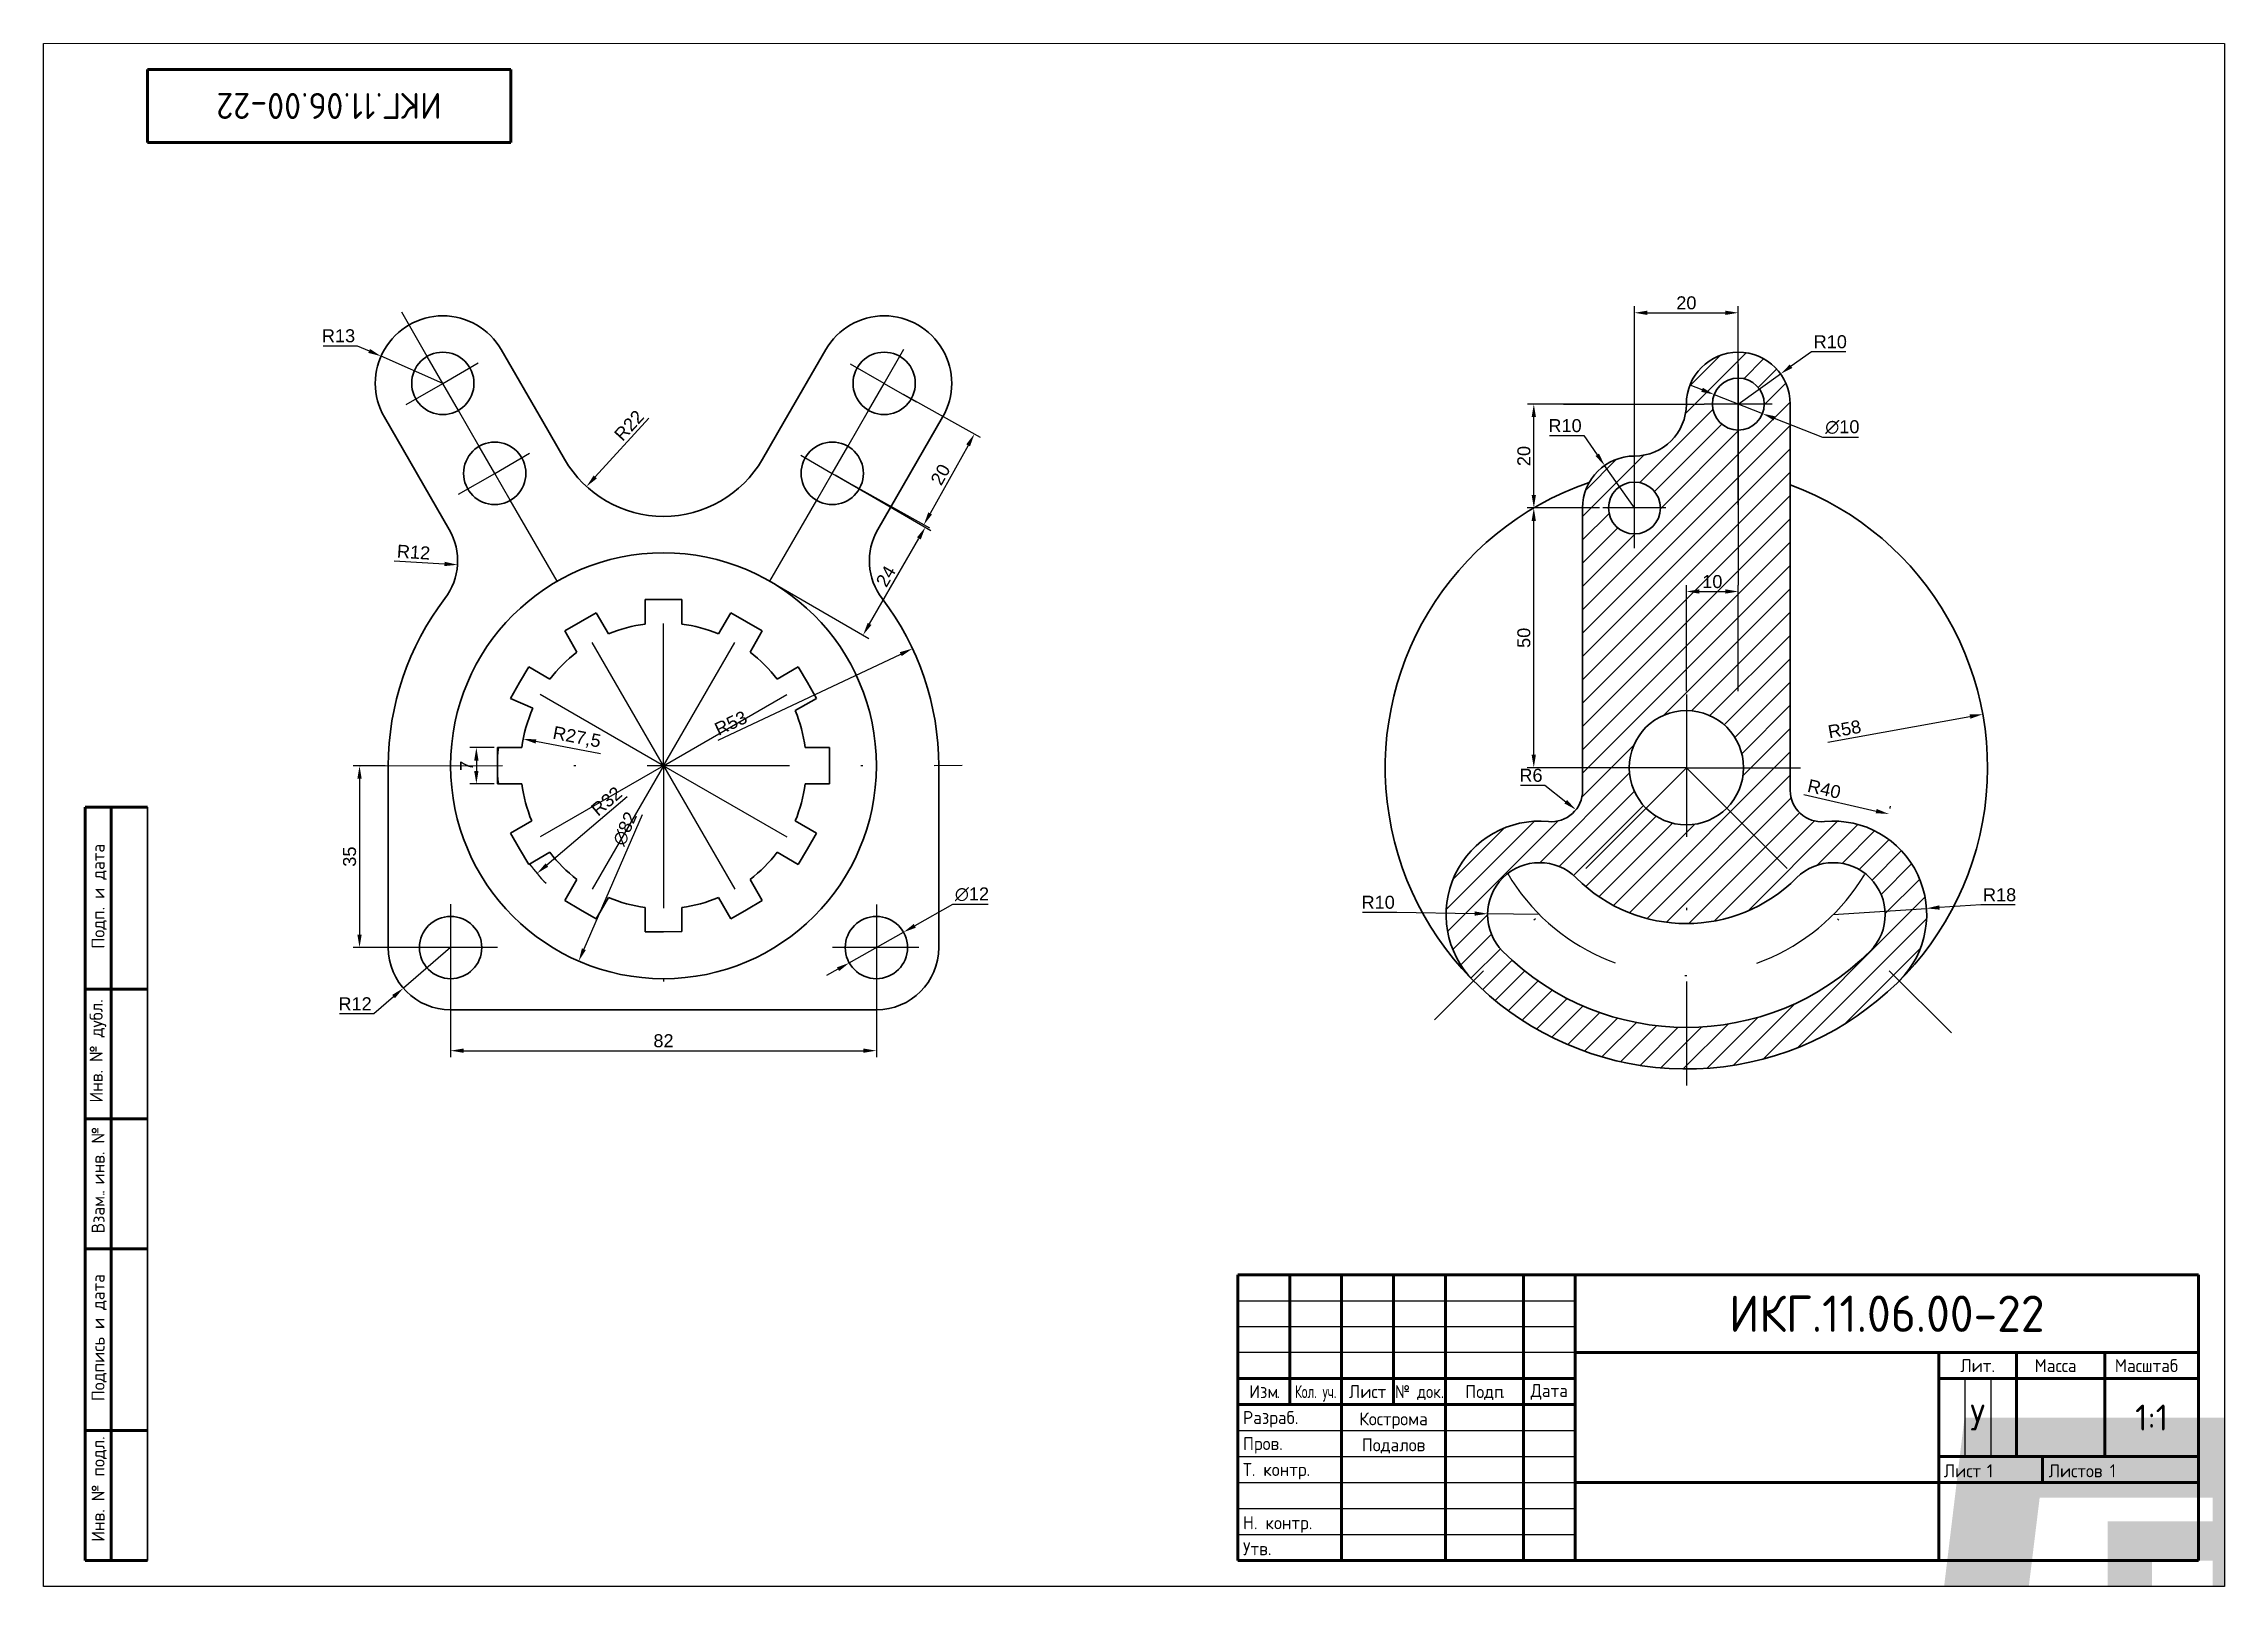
# Paper-space layout 'Лист1' of a CAD drawing. Header units: millimetres. Extents: x 27 to 230, y 26 to 169.
# The model-space entities are those that its viewports show. They can reach past a viewport. Long polylines and large blocks are cut down to what shows.
import ezdxf
from ezdxf.enums import TextEntityAlignment as Align

# ---------------------------------------------------------------- set-up
doc = ezdxf.new("R2018")
doc.units = ezdxf.units.MM
doc.linetypes.add('штрихпунктирная2', pattern=[12.7, 6.35, -3.175, 0, -3.175])
doc.layers.add('Осевая', color=30, linetype='штрихпунктирная2')
doc.layers.add('Размеры', color=240, linetype='Continuous')
doc.layers.add('Основная', color=7, linetype='Continuous', lineweight=35)
doc.styles.add('GOST-2.304_Type-B', font='GOST Common.ttf')
doc.styles.get("Standard").update_dxf_attribs({"font": 'arial.ttf'})
doc.dimstyles.new('ISO-25', dxfattribs={"dimtxt": 2.5, "dimasz": 2.5, "dimexe": 1.25, "dimexo": 0.625, "dimtad": 1, "dimtoh": 1, "dimtxsty": 'Standard', "dimcen": 2.5, "dimadec": 0, "dimazin": 0, "dimtfac": 1, "dimtmove": 0, "dimatfit": 3, "dimfxl": 1, "dimarcsym": 0})

psp = doc.layouts.new('Лист1')

msp = doc.modelspace()

# ---------------------------------------------------------------- blocks, each defined once
blk = doc.blocks.new('*D1')
at = {"layer": 'Defpoints', "color": 0, "transparency": 16777216}
for p in [(1436.91, 977.07), (1448.89, 976.3)]:
    blk.add_point(p, dxfattribs=at)
at = {"layer": 'Размеры', "color": 0, "lineweight": -2, "transparency": 16777216}
blk.add_line((1436.71, 977.08), (1446.39, 976.46), dxfattribs=at)
at = {"layer": 'Размеры', "color": 0, "transparency": 16777216}
blk.add_solid([(1446.42, 976.87), (1446.36, 976.04), (1448.89, 976.3)], dxfattribs=at)
at = {"layer": 'Размеры', "color": 0, "transparency": 16777216, "insert": (1440.43, 978.73), "char_height": 2.5, "attachment_point": 5, "rotation": 356.3099}
blk.add_mtext('R12', dxfattribs=at)
blk = doc.blocks.new('*D2')
at = {"layer": 'Defpoints', "color": 0, "transparency": 16777216}
for p in [(1488.56, 1007.61), (1473.73, 991.36)]:
    blk.add_point(p, dxfattribs=at)
at = {"layer": 'Размеры', "color": 0, "lineweight": -2, "transparency": 16777216}
blk.add_line((1485.73, 1004.51), (1475.42, 993.2), dxfattribs=at)
at = {"layer": 'Размеры', "color": 0, "transparency": 16777216}
blk.add_solid([(1475.11, 993.48), (1475.73, 992.92), (1473.73, 991.36)], dxfattribs=at)
at = {"layer": 'Размеры', "color": 0, "transparency": 16777216, "insert": (1481.92, 1003.12), "char_height": 2.5, "attachment_point": 5, "rotation": 47.6217}
blk.add_mtext('R22', dxfattribs=at)
blk = doc.blocks.new('*D3')
at = {"layer": 'Defpoints', "color": 0, "transparency": 16777216}
for p in [(1521.06, 993.9), (1539, 983.54), (1509.06, 973.12)]:
    blk.add_point(p, dxfattribs=at)
at = {"layer": 'Размеры', "color": 0, "lineweight": -2, "transparency": 16777216}
for p, q in [((1521.6, 993.59), (1540.08, 982.92)), ((1528.25, 964.92), (1537.75, 981.38)), ((1509.6, 972.8), (1528.08, 962.13))]:
    blk.add_line(p, q, dxfattribs=at)
at = {"layer": 'Размеры', "color": 0, "transparency": 16777216}
for points in [[(1537.39, 981.59), (1538.11, 981.17), (1539, 983.54)], [(1527.89, 965.13), (1528.61, 964.71), (1527, 962.76)]]:
    blk.add_solid(points, dxfattribs=at)
at = {"layer": 'Размеры', "color": 0, "transparency": 16777216, "insert": (1531.37, 974.09), "char_height": 2.5, "attachment_point": 5, "rotation": 60}
blk.add_mtext('24', dxfattribs=at)
blk = doc.blocks.new('*D4')
at = {"layer": 'Defpoints', "color": 0, "transparency": 16777216}
for p in [(1534.14, 1009.44), (1524.4, 991.97), (1538.7, 984)]:
    blk.add_point(p, dxfattribs=at)
at = {"layer": 'Размеры', "color": 0, "lineweight": -2, "transparency": 16777216}
for p, q in [((1534.69, 1009.14), (1549.53, 1000.86)), ((1547.22, 999.28), (1539.92, 986.18)), ((1524.95, 991.67), (1539.79, 983.39))]:
    blk.add_line(p, q, dxfattribs=at)
at = {"layer": 'Размеры', "color": 0, "transparency": 16777216}
for points in [[(1546.86, 999.49), (1547.59, 999.08), (1548.44, 1001.47)], [(1539.55, 986.39), (1540.28, 985.98), (1538.7, 984)]]:
    blk.add_solid(points, dxfattribs=at)
at = {"layer": 'Размеры', "color": 0, "transparency": 16777216, "insert": (1541.91, 993.66), "char_height": 2.5, "attachment_point": 5, "rotation": 60.8539}
blk.add_mtext('20', dxfattribs=at)
blk = doc.blocks.new('*D5')
at = {"layer": 'Defpoints', "color": 0, "transparency": 16777216}
for p in [(1434.16, 1016.46), (1446.06, 1011.22)]:
    blk.add_point(p, dxfattribs=at)
at = {"layer": 'Размеры', "color": 0, "lineweight": -2, "transparency": 16777216}
for p, q in [((1422.99, 1018.47), (1429.59, 1018.47)), ((1429.59, 1018.47), (1431.87, 1017.46)), ((1446.06, 1011.22), (1434.16, 1016.46))]:
    blk.add_line(p, q, dxfattribs=at)
at = {"layer": 'Размеры', "color": 0, "transparency": 16777216}
blk.add_solid([(1432.04, 1017.84), (1431.71, 1017.08), (1434.16, 1016.46)], dxfattribs=at)
at = {"layer": 'Размеры', "color": 0, "transparency": 16777216, "insert": (1425.97, 1020.37), "char_height": 2.5, "attachment_point": 5}
blk.add_mtext('R13', dxfattribs=at)
blk = doc.blocks.new('*D6')
at = {"layer": 'Defpoints', "color": 0, "transparency": 16777216}
for p in [(1435.56, 937.61), (1430.02, 902.61), (1435.56, 902.61)]:
    blk.add_point(p, dxfattribs=at)
at = {"layer": 'Размеры', "color": 0, "lineweight": -2, "transparency": 16777216}
for p, q in [((1434.94, 937.61), (1428.77, 937.61)), ((1430.02, 935.11), (1430.02, 905.11)), ((1434.94, 902.61), (1428.77, 902.61))]:
    blk.add_line(p, q, dxfattribs=at)
at = {"layer": 'Размеры', "color": 0, "transparency": 16777216}
for points in [[(1429.6, 935.11), (1430.43, 935.11), (1430.02, 937.61)], [(1429.6, 905.11), (1430.43, 905.11), (1430.02, 902.61)]]:
    blk.add_solid(points, dxfattribs=at)
at = {"layer": 'Размеры', "color": 0, "transparency": 16777216, "insert": (1428.11, 920.11), "char_height": 2.5, "attachment_point": 5, "rotation": 90}
blk.add_mtext('35', dxfattribs=at)
blk = doc.blocks.new('*D7')
at = {"layer": 'Defpoints', "color": 0, "transparency": 16777216}
for p in [(1447.56, 902.61), (1438.46, 894.79)]:
    blk.add_point(p, dxfattribs=at)
at = {"layer": 'Размеры', "color": 0, "lineweight": -2, "transparency": 16777216}
for p, q in [((1447.56, 902.61), (1438.46, 894.79)), ((1432.76, 889.9), (1436.56, 893.16)), ((1426.19, 889.9), (1432.76, 889.9))]:
    blk.add_line(p, q, dxfattribs=at)
at = {"layer": 'Размеры', "color": 0, "transparency": 16777216}
blk.add_solid([(1436.29, 893.48), (1436.83, 892.85), (1438.46, 894.79)], dxfattribs=at)
at = {"layer": 'Размеры', "color": 0, "transparency": 16777216, "insert": (1429.16, 891.78), "char_height": 2.5, "attachment_point": 5}
blk.add_mtext('R12', dxfattribs=at)
blk = doc.blocks.new('*D8')
at = {"layer": 'Defpoints', "color": 0, "transparency": 16777216}
for p in [(1534.79, 905.56), (1524.34, 899.66)]:
    blk.add_point(p, dxfattribs=at)
at = {"layer": 'Размеры', "color": 0, "lineweight": -2, "transparency": 16777216}
for p, q in [((1544.21, 910.88), (1536.96, 906.79)), ((1551.11, 910.88), (1544.21, 910.88)), ((1524.34, 899.66), (1534.79, 905.56)), ((1522.16, 898.43), (1519.98, 897.2))]:
    blk.add_line(p, q, dxfattribs=at)
at = {"layer": 'Размеры', "color": 0, "transparency": 16777216}
for points in [[(1536.76, 907.15), (1537.17, 906.43), (1534.79, 905.56)], [(1521.96, 898.79), (1522.37, 898.07), (1524.34, 899.66)]]:
    blk.add_solid(points, dxfattribs=at)
at = {"layer": 'Размеры', "color": 0, "transparency": 16777216, "insert": (1547.97, 912.85), "char_height": 2.5, "attachment_point": 5}
blk.add_mtext('∅12', dxfattribs=at)
blk = doc.blocks.new('*D9')
at = {"layer": 'Defpoints', "color": 0, "transparency": 16777216}
for p in [(1456.56, 941.11), (1452.52, 934.11), (1456.56, 934.11)]:
    blk.add_point(p, dxfattribs=at)
at = {"layer": 'Размеры', "color": 0, "lineweight": -2, "transparency": 16777216}
for p, q in [((1455.94, 941.11), (1451.27, 941.11)), ((1452.52, 938.61), (1452.52, 936.61)), ((1455.94, 934.11), (1451.27, 934.11))]:
    blk.add_line(p, q, dxfattribs=at)
at = {"layer": 'Размеры', "color": 0, "transparency": 16777216}
for points in [[(1452.1, 938.61), (1452.94, 938.61), (1452.52, 941.11)], [(1452.1, 936.61), (1452.94, 936.61), (1452.52, 934.11)]]:
    blk.add_solid(points, dxfattribs=at)
at = {"layer": 'Размеры', "color": 0, "transparency": 16777216, "insert": (1450.64, 937.61), "char_height": 2.5, "attachment_point": 5, "rotation": 90}
blk.add_mtext('7', dxfattribs=at)
blk = doc.blocks.new('*D10')
at = {"layer": 'Defpoints', "color": 0, "transparency": 16777216}
for p in [(1461.55, 942.76), (1488.56, 937.61)]:
    blk.add_point(p, dxfattribs=at)
at = {"layer": 'Размеры', "color": 0, "lineweight": -2, "transparency": 16777216}
blk.add_line((1476.44, 939.92), (1464, 942.29), dxfattribs=at)
at = {"layer": 'Размеры', "color": 0, "transparency": 16777216}
blk.add_solid([(1464.08, 942.7), (1463.93, 941.88), (1461.55, 942.76)], dxfattribs=at)
at = {"layer": 'Размеры', "color": 0, "transparency": 16777216, "insert": (1471.85, 942.96), "char_height": 2.5, "attachment_point": 5, "rotation": 349.2032}
blk.add_mtext('R27,5', dxfattribs=at)
blk = doc.blocks.new('*D11')
at = {"layer": 'Defpoints', "color": 0, "transparency": 16777216}
for p in [(1536.52, 960.16), (1488.56, 937.61)]:
    blk.add_point(p, dxfattribs=at)
at = {"layer": 'Размеры', "color": 0, "lineweight": -2, "transparency": 16777216}
blk.add_line((1499.07, 942.55), (1534.26, 959.1), dxfattribs=at)
at = {"layer": 'Размеры', "color": 0, "transparency": 16777216}
blk.add_solid([(1534.08, 959.47), (1534.44, 958.72), (1536.52, 960.16)], dxfattribs=at)
at = {"layer": 'Размеры', "color": 0, "transparency": 16777216, "insert": (1501.53, 945.81), "char_height": 2.5, "attachment_point": 5, "rotation": 25.1821}
blk.add_mtext('R53', dxfattribs=at)
blk = doc.blocks.new('*D12')
at = {"layer": 'Defpoints', "color": 0, "transparency": 16777216}
for p in [(1504.89, 975.22), (1472.23, 900)]:
    blk.add_point(p, dxfattribs=at)
at = {"layer": 'Размеры', "color": 0, "lineweight": -2, "transparency": 16777216}
blk.add_line((1484.45, 928.15), (1473.23, 902.29), dxfattribs=at)
at = {"layer": 'Размеры', "color": 0, "transparency": 16777216}
blk.add_solid([(1472.85, 902.46), (1473.61, 902.13), (1472.23, 900)], dxfattribs=at)
at = {"layer": 'Размеры', "color": 0, "transparency": 16777216, "insert": (1481.15, 925.48), "char_height": 2.5, "attachment_point": 5, "rotation": 66.5321}
blk.add_mtext('∅82', dxfattribs=at)
blk = doc.blocks.new('*D13')
at = {"layer": 'Defpoints', "color": 0, "transparency": 16777216}
for p in [(1488.56, 937.61), (1464.19, 916.87)]:
    blk.add_point(p, dxfattribs=at)
at = {"layer": 'Размеры', "color": 0, "lineweight": -2, "transparency": 16777216}
blk.add_line((1481.56, 931.65), (1466.1, 918.49), dxfattribs=at)
at = {"layer": 'Размеры', "color": 0, "transparency": 16777216}
blk.add_solid([(1465.83, 918.8), (1466.37, 918.17), (1464.19, 916.87)], dxfattribs=at)
at = {"layer": 'Размеры', "color": 0, "transparency": 16777216, "insert": (1477.59, 930.77), "char_height": 2.5, "attachment_point": 5, "rotation": 40.4056}
blk.add_mtext('R32', dxfattribs=at)
blk = doc.blocks.new('*D14')
at = {"layer": 'Defpoints', "color": 0, "transparency": 16777216}
for p in [(1447.56, 898.37), (1529.56, 898.76), (1529.56, 882.75)]:
    blk.add_point(p, dxfattribs=at)
at = {"layer": 'Размеры', "color": 0, "lineweight": -2, "transparency": 16777216}
for p, q in [((1447.56, 897.75), (1447.56, 881.5)), ((1529.56, 898.14), (1529.56, 881.5)), ((1450.06, 882.75), (1527.06, 882.75))]:
    blk.add_line(p, q, dxfattribs=at)
at = {"layer": 'Размеры', "color": 0, "transparency": 16777216}
for points in [[(1450.06, 883.17), (1450.06, 882.34), (1447.56, 882.75)], [(1527.06, 883.17), (1527.06, 882.34), (1529.56, 882.75)]]:
    blk.add_solid(points, dxfattribs=at)
at = {"layer": 'Размеры', "color": 0, "transparency": 16777216, "insert": (1488.56, 884.65), "char_height": 2.5, "attachment_point": 5}
blk.add_mtext('82', dxfattribs=at)
blk = doc.blocks.new('*D15')
at = {"layer": 'Defpoints', "color": 0, "transparency": 16777216}
for p in [(1742.64, 947.51), (1685.56, 937.23)]:
    blk.add_point(p, dxfattribs=at)
at = {"layer": 'Размеры', "color": 0, "lineweight": -2, "transparency": 16777216}
blk.add_line((1712.8, 942.14), (1740.18, 947.07), dxfattribs=at)
at = {"layer": 'Размеры', "color": 0, "transparency": 16777216}
blk.add_solid([(1740.11, 947.48), (1740.26, 946.66), (1742.64, 947.51)], dxfattribs=at)
at = {"layer": 'Размеры', "color": 0, "transparency": 16777216, "insert": (1716.02, 944.65), "char_height": 2.5, "attachment_point": 5, "rotation": 10.209}
blk.add_mtext('R58', dxfattribs=at)
blk = doc.blocks.new('*D16')
at = {"layer": 'Defpoints', "color": 0, "transparency": 16777216}
for p in [(1659.56, 932.84), (1664.29, 929.14)]:
    blk.add_point(p, dxfattribs=at)
at = {"layer": 'Размеры', "color": 0, "lineweight": -2, "transparency": 16777216}
for p, q in [((1653.62, 933.85), (1658.27, 933.85)), ((1658.27, 933.85), (1662.32, 930.68))]:
    blk.add_line(p, q, dxfattribs=at)
at = {"layer": 'Размеры', "color": 0, "transparency": 16777216}
blk.add_solid([(1662.58, 931.01), (1662.06, 930.35), (1664.29, 929.14)], dxfattribs=at)
at = {"layer": 'Размеры', "color": 0, "transparency": 16777216, "insert": (1655.63, 935.75), "char_height": 2.5, "attachment_point": 5}
blk.add_mtext('R6', dxfattribs=at)
blk = doc.blocks.new('*D17')
at = {"layer": 'Defpoints', "color": 0, "transparency": 16777216}
for p in [(1647.28, 909.11), (1657.28, 908.95)]:
    blk.add_point(p, dxfattribs=at)
at = {"layer": 'Размеры', "color": 0, "lineweight": -2, "transparency": 16777216}
for p, q in [((1623.21, 909.41), (1629.81, 909.41)), ((1629.81, 909.41), (1644.78, 909.16)), ((1657.28, 908.95), (1647.28, 909.11))]:
    blk.add_line(p, q, dxfattribs=at)
at = {"layer": 'Размеры', "color": 0, "transparency": 16777216}
blk.add_solid([(1644.79, 909.57), (1644.77, 908.74), (1647.28, 909.11)], dxfattribs=at)
at = {"layer": 'Размеры', "color": 0, "transparency": 16777216, "insert": (1626.2, 911.31), "char_height": 2.5, "attachment_point": 5}
blk.add_mtext('R10', dxfattribs=at)
blk = doc.blocks.new('*D18')
at = {"layer": 'Defpoints', "color": 0, "transparency": 16777216}
for p in [(1713.85, 908.95), (1731.81, 910.15)]:
    blk.add_point(p, dxfattribs=at)
at = {"layer": 'Размеры', "color": 0, "lineweight": -2, "transparency": 16777216}
for p, q in [((1713.85, 908.95), (1731.81, 910.15)), ((1742.27, 910.85), (1734.3, 910.32)), ((1748.87, 910.85), (1742.27, 910.85))]:
    blk.add_line(p, q, dxfattribs=at)
at = {"layer": 'Размеры', "color": 0, "transparency": 16777216}
blk.add_solid([(1734.27, 910.73), (1734.33, 909.9), (1731.81, 910.15)], dxfattribs=at)
at = {"layer": 'Размеры', "color": 0, "transparency": 16777216, "insert": (1745.88, 912.75), "char_height": 2.5, "attachment_point": 5}
blk.add_mtext('R18', dxfattribs=at)
blk = doc.blocks.new('*D19')
at = {"layer": 'Defpoints', "color": 0, "transparency": 16777216}
for p in [(1656.17, 987.23), (1665.56, 987.23), (1665.56, 937.23)]:
    blk.add_point(p, dxfattribs=at)
at = {"layer": 'Размеры', "color": 0, "lineweight": -2, "transparency": 16777216}
for p, q in [((1664.94, 987.23), (1654.92, 987.23)), ((1656.17, 939.73), (1656.17, 984.73)), ((1664.94, 937.23), (1654.92, 937.23))]:
    blk.add_line(p, q, dxfattribs=at)
at = {"layer": 'Размеры', "color": 0, "transparency": 16777216}
for points in [[(1655.75, 984.73), (1656.58, 984.73), (1656.17, 987.23)], [(1655.75, 939.73), (1656.58, 939.73), (1656.17, 937.23)]]:
    blk.add_solid(points, dxfattribs=at)
at = {"layer": 'Размеры', "color": 0, "transparency": 16777216, "insert": (1654.27, 962.23), "char_height": 2.5, "attachment_point": 5, "rotation": 90}
blk.add_mtext('50', dxfattribs=at)
blk = doc.blocks.new('*D20')
at = {"layer": 'Defpoints', "color": 0, "transparency": 16777216}
for p in [(1656.18, 1007.23), (1669.49, 1007.23), (1669.45, 987.23)]:
    blk.add_point(p, dxfattribs=at)
at = {"layer": 'Размеры', "color": 0, "lineweight": -2, "transparency": 16777216}
for p, q in [((1668.87, 1007.23), (1654.93, 1007.23)), ((1656.18, 989.73), (1656.18, 1004.73)), ((1668.83, 987.23), (1654.93, 987.23))]:
    blk.add_line(p, q, dxfattribs=at)
at = {"layer": 'Размеры', "color": 0, "transparency": 16777216}
for points in [[(1655.76, 1004.73), (1656.59, 1004.73), (1656.18, 1007.23)], [(1655.76, 989.73), (1656.59, 989.73), (1656.18, 987.23)]]:
    blk.add_solid(points, dxfattribs=at)
at = {"layer": 'Размеры', "color": 0, "transparency": 16777216, "insert": (1654.27, 997.23), "char_height": 2.5, "attachment_point": 5, "rotation": 90}
blk.add_mtext('20', dxfattribs=at)
blk = doc.blocks.new('*D21')
at = {"layer": 'Defpoints', "color": 0, "transparency": 16777216}
for p in [(1669.82, 995.42), (1675.56, 987.23)]:
    blk.add_point(p, dxfattribs=at)
at = {"layer": 'Размеры', "color": 0, "lineweight": -2, "transparency": 16777216}
for p, q in [((1659.21, 1001.17), (1665.8, 1001.17)), ((1665.8, 1001.17), (1668.39, 997.47)), ((1675.56, 987.23), (1669.82, 995.42))]:
    blk.add_line(p, q, dxfattribs=at)
at = {"layer": 'Размеры', "color": 0, "transparency": 16777216}
blk.add_solid([(1668.73, 997.71), (1668.05, 997.23), (1669.82, 995.42)], dxfattribs=at)
at = {"layer": 'Размеры', "color": 0, "transparency": 16777216, "insert": (1662.19, 1003.07), "char_height": 2.5, "attachment_point": 5}
blk.add_mtext('R10', dxfattribs=at)
blk = doc.blocks.new('*D22')
at = {"layer": 'Defpoints', "color": 0, "transparency": 16777216}
for p in [(1695.56, 1024.81), (1675.56, 990.23), (1695.56, 987.23)]:
    blk.add_point(p, dxfattribs=at)
at = {"layer": 'Размеры', "color": 0, "lineweight": -2, "transparency": 16777216}
for p, q in [((1675.56, 990.86), (1675.56, 1026.06)), ((1678.06, 1024.81), (1693.06, 1024.81)), ((1695.56, 987.86), (1695.56, 1026.06))]:
    blk.add_line(p, q, dxfattribs=at)
at = {"layer": 'Размеры', "color": 0, "transparency": 16777216}
for points in [[(1678.06, 1025.22), (1678.06, 1024.39), (1675.56, 1024.81)], [(1693.06, 1025.22), (1693.06, 1024.39), (1695.56, 1024.81)]]:
    blk.add_solid(points, dxfattribs=at)
at = {"layer": 'Размеры', "color": 0, "transparency": 16777216, "insert": (1685.56, 1026.71), "char_height": 2.5, "attachment_point": 5}
blk.add_mtext('20', dxfattribs=at)
blk = doc.blocks.new('*D23')
at = {"layer": 'Defpoints', "color": 0, "transparency": 16777216}
for p in [(1695.56, 971.15), (1685.56, 951.35), (1695.56, 951.35)]:
    blk.add_point(p, dxfattribs=at)
at = {"layer": 'Размеры', "color": 0, "lineweight": -2, "transparency": 16777216}
for p, q in [((1685.56, 951.97), (1685.56, 972.4)), ((1688.06, 971.15), (1693.06, 971.15)), ((1695.56, 951.97), (1695.56, 972.4))]:
    blk.add_line(p, q, dxfattribs=at)
at = {"layer": 'Размеры', "color": 0, "transparency": 16777216}
for points in [[(1688.06, 971.57), (1688.06, 970.74), (1685.56, 971.15)], [(1693.06, 971.57), (1693.06, 970.74), (1695.56, 971.15)]]:
    blk.add_solid(points, dxfattribs=at)
at = {"layer": 'Размеры', "color": 0, "transparency": 16777216, "insert": (1690.56, 973.05), "char_height": 2.5, "attachment_point": 5}
blk.add_mtext('10', dxfattribs=at)
blk = doc.blocks.new('*D24')
at = {"layer": 'Defpoints', "color": 0, "transparency": 16777216}
for p in [(1703.69, 1013.05), (1695.56, 1007.23)]:
    blk.add_point(p, dxfattribs=at)
at = {"layer": 'Размеры', "color": 0, "lineweight": -2, "transparency": 16777216}
for p, q in [((1709.66, 1017.32), (1705.73, 1014.51)), ((1716.25, 1017.32), (1709.66, 1017.32)), ((1695.56, 1007.23), (1703.69, 1013.05))]:
    blk.add_line(p, q, dxfattribs=at)
at = {"layer": 'Размеры', "color": 0, "transparency": 16777216}
blk.add_solid([(1705.48, 1014.85), (1705.97, 1014.17), (1703.69, 1013.05)], dxfattribs=at)
at = {"layer": 'Размеры', "color": 0, "transparency": 16777216, "insert": (1713.27, 1019.22), "char_height": 2.5, "attachment_point": 5}
blk.add_mtext('R10', dxfattribs=at)
blk = doc.blocks.new('*D25')
at = {"layer": 'Defpoints', "color": 0, "transparency": 16777216}
for p in [(1690.91, 1009.06), (1700.21, 1005.4)]:
    blk.add_point(p, dxfattribs=at)
at = {"layer": 'Размеры', "color": 0, "lineweight": -2, "transparency": 16777216}
for p, q in [((1688.58, 1009.98), (1686.26, 1010.9)), ((1690.91, 1009.06), (1700.21, 1005.4)), ((1711.83, 1000.82), (1702.54, 1004.48)), ((1718.74, 1000.82), (1711.83, 1000.82))]:
    blk.add_line(p, q, dxfattribs=at)
at = {"layer": 'Размеры', "color": 0, "transparency": 16777216}
for points in [[(1688.74, 1010.37), (1688.43, 1009.59), (1690.91, 1009.06)], [(1702.69, 1004.87), (1702.39, 1004.1), (1700.21, 1005.4)]]:
    blk.add_solid(points, dxfattribs=at)
at = {"layer": 'Размеры', "color": 0, "transparency": 16777216, "insert": (1715.6, 1002.8), "char_height": 2.5, "attachment_point": 5}
blk.add_mtext('∅10', dxfattribs=at)
blk = doc.blocks.new('*D26')
at = {"layer": 'Defpoints', "color": 0, "transparency": 16777216}
for p in [(1685.56, 937.23), (1724.56, 928.32)]:
    blk.add_point(p, dxfattribs=at)
at = {"layer": 'Размеры', "color": 0, "lineweight": -2, "transparency": 16777216}
blk.add_line((1708.16, 932.07), (1722.12, 928.88), dxfattribs=at)
at = {"layer": 'Размеры', "color": 0, "transparency": 16777216}
blk.add_solid([(1722.21, 929.29), (1722.03, 928.47), (1724.56, 928.32)], dxfattribs=at)
at = {"layer": 'Размеры', "color": 0, "transparency": 16777216, "insert": (1712.1, 933.12), "char_height": 2.5, "attachment_point": 5, "rotation": 347.1335}
blk.add_mtext('R40', dxfattribs=at)
blk = doc.blocks.new('ACAD_SPDS_TB_14')
at = {"linetype": 'Continuous', "lineweight": 60}
for p, q in [((-12, 145), (0, 145)), ((-12, 145), (-12, 0)), ((-7, 145), (-7, 0)), ((-12, 110), (0, 110)), ((-12, 85), (0, 85)), ((-12, 60), (0, 60)), ((-12, 25), (0, 25)), ((-12, 0), (0, 0))]:
    blk.add_line(p, q, dxfattribs=at)
at = {"linetype": 'Continuous', "lineweight": 30}
blk.add_line((0, 145), (0, 0), dxfattribs=at)
at = {"style": 'GOST-2.304_Type-B'}
for s, p in [('Подп. и дата', (-8.25, 117.77)), ('Инв. № дубл.', (-8.62, 88.14)), ('Взам. инв. №', (-8.25, 62.96)), ('. ', (-8.25, 70.58)), ('Подпись и дата', (-8.25, 30.64)), ('Инв. № подл.', (-8.25, 3.57))]:
    blk.add_text(s, height=2.5, rotation=90, dxfattribs=at).set_placement(p)
for tag, p in [('ПОДП_ДАТА_2', (-3.5, 127.5)), ('ИНВ_Н_ДУБЛ', (-3.65, 97.5)), ('ВЗАМ_ИНВ_Н', (-3.5, 71.94)), ('ПОДП_ДАТА_1', (-3.5, 42.5)), ('ИНВ_НОМ_ПОДЛ', (-3.5, 12.5))]:
    blk.add_attdef(tag, text='', height=2.5, rotation=90, dxfattribs=at).set_placement(p, align=Align.MIDDLE_CENTER)
at = {"style": 'GOST-2.304_Type-B', "flags": 1}
blk.add_attdef('ИДЕНТИФИКАТОР_НАДПИСИ', (-12.24, -11.43), '', height=2.5, dxfattribs=at)
blk = doc.blocks.new('ACAD_SPDS_TB_08')
at = {"linetype": 'Continuous', "lineweight": 60}
for p, q in [((0, 0), (0, -14)), ((70, 0), (0, 0)), ((70, 0), (70, -14)), ((70, -14), (0, -14))]:
    blk.add_line(p, q, dxfattribs=at)
at = {"style": 'GOST-2.304_Type-B', "flags": 8}
blk.add_attdef('ОБОЗНАЧЕНИЕ_ДОКУМЕНТА', text='', height=5, dxfattribs=at).set_placement((35, -7), align=Align.MIDDLE_CENTER)
at = {"style": 'GOST-2.304_Type-B', "flags": 1}
blk.add_attdef('ИДЕНТИФИКАТОР_НАДПИСИ', (-0.4, -20.95), '', height=2.5, dxfattribs=at)
blk = doc.blocks.new('ACAD_SPDS_TB_06')
at = {"linetype": 'Continuous', "lineweight": 60}
for p, q in [((-185, 55), (0, 55)), ((-185, 55), (-185, 0)), ((-175, 55), (-175, 30)), ((-165, 55), (-165, 0)), ((-155, 55), (-155, 30)), ((-145, 55), (-145, 0)), ((-130, 55), (-130, 0)), ((-120, 55), (-120, 0)), ((0, 55), (0, 0)), ((-120, 40), (0, 40)), ((-185, 35), (-120, 35)), ((-185, 30), (-120, 30)), ((-120, 15), (0, 15)), ((-185, 0), (0, 0))]:
    blk.add_line(p, q, dxfattribs=at)
at = {"linetype": 'Continuous', "lineweight": 25}
for p, q in [((-185, 50), (-120, 50)), ((-185, 45), (-120, 45)), ((-185, 25), (-120, 25)), ((-185, 20), (-120, 20)), ((-185, 15), (-120, 15)), ((-185, 10), (-120, 10)), ((-185, 5), (-120, 5))]:
    blk.add_line(p, q, dxfattribs=at)
at = {"lineweight": 25}
blk.add_line((-120, 40), (-185, 40), dxfattribs=at)
at = {"lineweight": 60}
for p, q in [((-50, 40), (-50, 0)), ((-35, 40), (-35, 20)), ((-18, 40), (-18, 20)), ((-50, 35), (0, 35)), ((-50, 20), (0, 20)), ((-30, 20), (-30, 15))]:
    blk.add_line(p, q, dxfattribs=at)
for p, q in [((-45, 35), (-45, 20)), ((-40, 35), (-40, 20)), ((-130, 20), (-120, 20))]:
    blk.add_line(p, q)
at = {"style": 'GOST-2.304_Type-B'}
for s, p in [('Изм', (-180, 31.25)), ('Лист', (-160, 31.25)), ('Подп', (-137.5, 31.25)), ('Дата', (-125, 31.44))]:
    blk.add_text(s, height=2.5, dxfattribs=at).set_placement(p, align=Align.CENTER)
at = {"style": 'GOST-2.304_Type-B', "width": 0.70447}
blk.add_text('Кол. уч.', height=2.5, dxfattribs=at).set_placement((-174, 31.25), (-166, 31.25), align=Align.FIT)
at = {"style": 'GOST-2.304_Type-B', "width": 0.9}
blk.add_text('№ док.', height=2.5, dxfattribs=at).set_placement((-150, 31.25), align=Align.CENTER)
at = {"style": 'GOST-2.304_Type-B'}
for s, p in [('.', (-177.56, 31.25)), ('.', (-134.25, 31.25)), ('Разраб.', (-184, 26.25)), ('Пров.', (-184, 21.25)), ('Т. контр.', (-184, 16.25)), ('Лист', (-49.02, 16)), ('Листов', (-28.83, 16)), ('Н. контр.', (-184, 6)), ('Утв.', (-184, 1))]:
    blk.add_text(s, height=2.5, dxfattribs=at).set_placement(p)
at = {"linetype": 'Continuous', "char_height": 2.5, "attachment_point": 5, "style": 'GOST-2.304_Type-B'}
for s, insert, width in [('Лит.', (-42.5, 37.5), 14), ('Масса', (-27.5, 37.5), 14), ('Масштаб', (-10, 37.5), 19)]:
    blk.add_mtext(s, dxfattribs=dict(at, insert=insert, width=width))
at = {"style": 'GOST-2.304_Type-B'}
for tag, p, flags in [('ИДЕНТИФИКАТОР_НАДПИСИ', (-185.34, 60.88), 1), ('ЛИСТ', (-40.73, 16), 8), ('ЛИСТОВ', (-17.07, 16), 8)]:
    blk.add_attdef(tag, p, '', height=2.5, dxfattribs=dict(at, flags=flags))
at = {"style": 'GOST-2.304_Type-B', "flags": 8}
for tag, p in [('ИЗМ_4', (-180, 51)), ('ИЗМ_4_КОЛ_УЧ', (-170, 51)), ('ИЗМ_4_ЛИСТ', (-160, 51)), ('ИЗМ_4_N_ДОК', (-150, 51)), ('ИЗМ_4_ДАТА', (-125, 51)), ('ИЗМ_3', (-180, 46)), ('ИЗМ_3_КОЛ_УЧ', (-170, 46)), ('ИЗМ_3_ЛИСТ', (-160, 46)), ('ИЗМ_3_N_ДОК', (-150, 46)), ('ИЗМ_3_ДАТА', (-125, 46)), ('ИЗМ_2', (-180, 41)), ('ИЗМ_2_КОЛ_УЧ', (-170, 41)), ('ИЗМ_2_ЛИСТ', (-160, 41)), ('ИЗМ_2_N_ДОК', (-150, 41)), ('ИЗМ_2_ДАТА', (-125, 41)), ('ИЗМ_1', (-180, 36)), ('ИЗМ_1_КОЛ_УЧ', (-170, 36)), ('ИЗМ_1_ЛИСТ', (-160, 36)), ('ИЗМ_1_N_ДОК', (-150, 36)), ('ИЗМ_1_ДАТА', (-125, 36)), ('РАЗРАБ_ФИО', (-155, 26)), ('РАЗРАБ_ДАТА', (-125, 26)), ('ПРОВ_ФИО', (-155, 21)), ('ПРОВ_ДАТА', (-125, 21)), ('ТКОНТР_ФИО', (-155, 16)), ('ТКОНТР_ДАТА', (-125, 16)), ('ДОЛЖНОСТЬ_1', (-175, 11)), ('ДОЛЖНОСТЬ_1_ФИО', (-155, 11)), ('ДОЛЖНОСТЬ_1_ДАТА', (-125, 11)), ('НКОНТР_ФИО', (-155, 6)), ('НКОНТР_ДАТА', (-125, 6)), ('УТВ_ФИО', (-155, 1)), ('УТВ_ДАТА', (-125, 1))]:
    blk.add_attdef(tag, text='', height=2.5, dxfattribs=at).set_placement(p, align=Align.CENTER)
at = {"style": 'GOST-2.304_Type-B'}
blk.add_attdef('ОБОЗНАЧЕНИЕ_ДОКУМЕНТА', text='', height=5, dxfattribs=at).set_placement((-60, 47.5), align=Align.MIDDLE_CENTER)
at = {"lineweight": 30, "flags": 104}
for tag, p in [('НАИМЕНОВАНИЕ_ДОКУМЕНТА', (-85, 27.5)), ('ОБОЗНАЧЕНИЕ_МАТЕРИАЛА', (-85, 7.5)), ('НАИМЕНОВАНИЕ_ПРЕДПРИЯТИЯ', (-25, 7.5))]:
    blk.add_attdef(tag, text='', height=3.5, dxfattribs=at).set_placement(p, align=Align.MIDDLE_CENTER)
at = {"style": 'GOST-2.304_Type-B', "flags": 8}
for tag, p in [('Л1', (-47.5, 27.5)), ('Л2', (-42.5, 27.5)), ('Л3', (-37.5, 27.5)), ('МАССА', (-26.5, 27.5)), ('МАСШТАБ', (-9, 27.5))]:
    blk.add_attdef(tag, text='', height=2.5, dxfattribs=at).set_placement(p, align=Align.MIDDLE_CENTER)

# ---------------------------------------------------------------- dimensions: what is measured, and where the dimension line sits
at = {"layer": 'Размеры'}
for base, p1, p2, picture, middle in [((1695.562, 1024.805), (1675.562, 990.23), (1695.562, 987.231), '*D22', (1685.562, 1026.706)), ((1695.562, 971.153), (1685.562, 951.349), (1695.562, 951.349), '*D23', (1690.562, 973.055)), ((1529.562, 882.752), (1447.562, 898.375), (1529.562, 898.761), '*D14', (1488.562, 884.653))]:
    dim = msp.add_linear_dim(base=base, p1=p1, p2=p2, dimstyle='ISO-25', dxfattribs=at)
    dim.commit()
    dim.dimension.update_dxf_attribs({"geometry": picture, "text_midpoint": middle})
for center, mpoint, picture, middle in [((1446.062, 1011.221), (1434.163, 1016.456), '*D5', (1425.974, 1020.372)), ((1447.562, 902.609), (1438.457, 894.792), '*D7', (1429.159, 891.78))]:
    dim = msp.add_radius_dim(center=center, mpoint=mpoint, dimstyle='ISO-25', dxfattribs=at)
    dim.commit()
    dim.dimension.update_dxf_attribs({"geometry": picture, "text_midpoint": middle})
for center, mpoint, picture, middle in [((1695.562, 1007.231), (1703.694, 1013.051), '*D24', (1713.266, 1017.321)), ((1488.562, 1007.609), (1473.733, 991.357), '*D2', (1483.305, 1001.848)), ((1675.562, 987.231), (1669.825, 995.422), '*D21', (1662.19, 1001.171)), ((1436.911, 977.07), (1448.886, 976.298), '*D1', (1440.305, 976.851)), ((1488.562, 937.609), (1536.525, 960.16), '*D11', (1502.342, 944.088)), ((1488.562, 937.609), (1461.549, 942.76), '*D10', (1471.448, 940.873)), ((1685.562, 937.231), (1742.644, 947.511), '*D15', (1716.356, 942.777)), ((1488.562, 937.609), (1464.195, 916.867), '*D13', (1478.824, 929.32)), ((1659.562, 932.838), (1664.29, 929.144), '*D16', (1655.63, 933.848)), ((1685.562, 937.231), (1724.558, 928.324), '*D26', (1711.675, 931.267)), ((1657.278, 908.947), (1647.279, 909.115), '*D17', (1629.805, 909.407)), ((1713.846, 908.947), (1731.806, 910.149), '*D18', (1742.266, 910.848))]:
    dim = msp.add_radius_dim(center=center, mpoint=mpoint, dimstyle='ISO-25', dxfattribs=at)
    dim.commit()
    dim.dimension.update_dxf_attribs({"geometry": picture, "text_midpoint": middle, "dimtype": 164})
for p1, p2, distance, picture, middle in [((1534.144, 1009.441), (1524.402, 991.972), 16.37, '*D4', (1541.91, 993.66)), ((1509.062, 973.116), (1521.062, 993.9), -20.716, '*D3', (1531.374, 974.09))]:
    dim = msp.add_aligned_dim(p1=p1, p2=p2, distance=distance, dimstyle='ISO-25', dxfattribs=at)
    dim.commit()
    dim.dimension.update_dxf_attribs({"geometry": picture, "text_midpoint": middle})
for p1, p2, picture, middle in [((1690.91, 1009.064), (1700.214, 1005.399), '*D25', (1715.598, 1000.825)), ((1504.889, 975.217), (1472.234, 900), '*D12', (1482.955, 924.695)), ((1524.337, 899.659), (1534.786, 905.559), '*D8', (1547.973, 910.881))]:
    dim = msp.add_diameter_dim_2p(p1=p1, p2=p2, dimstyle='ISO-25', dxfattribs=at)
    dim.commit()
    dim.dimension.update_dxf_attribs({"geometry": picture, "text_midpoint": middle, "dimtype": 163})
for base, p1, p2, picture, middle in [((1656.176, 1007.231), (1669.452, 987.231), (1669.494, 1007.231), '*D20', (1654.275, 997.231)), ((1656.168, 987.231), (1665.562, 937.231), (1665.562, 987.231), '*D19', (1654.267, 962.231)), ((1452.519, 934.109), (1456.562, 941.109), (1456.562, 934.109), '*D9', (1450.644, 937.609)), ((1430.016, 902.609), (1435.562, 937.609), (1435.562, 902.609), '*D6', (1428.114, 920.109))]:
    dim = msp.add_linear_dim(base=base, p1=p1, p2=p2, angle=90, dimstyle='ISO-25', dxfattribs=at)
    dim.commit()
    dim.dimension.update_dxf_attribs({"geometry": picture, "text_midpoint": middle})

# ---------------------------------------------------------------- hatches: boundary and pattern name
h = msp.add_hatch()
h.set_pattern_fill('ANSI31', color=256)
h.set_pattern_definition([(45, (405.562, 107.2313), (-2.245064, 2.245064), [])])
h.paths.add_polyline_path([(1712.133, 926.865, -0.4424165), (1705.562, 932.838), (1705.562, 937.231), (1705.562, 1007.231, 1), (1685.562, 1007.231, -0.4142136), (1675.562, 997.231, 0.4142136), (1665.562, 987.231), (1665.562, 937.231), (1665.562, 932.838, -0.4424165), (1658.991, 926.865, 0.7032131), (1644.55, 896.219, 0.4142136), (1726.574, 896.219, 0.7032131)])
h.paths.add_polyline_path([(1674.562, 937.231, -1), (1696.562, 937.231, -1)], flags=16)
h.paths.add_polyline_path([(1706.775, 916.018, -1), (1720.917, 901.876, -0.4142136), (1650.207, 901.876, -1), (1664.349, 916.018, 0.4142136)], flags=16)
h.paths.add_polyline_path([(1670.562, 987.231, -1), (1680.562, 987.231, -1)], flags=16)
h.paths.add_polyline_path([(1690.562, 1007.231, -1), (1700.562, 1007.231, -1)], flags=16)

# ---------------------------------------------------------------- linework, layer by layer
msp.add_lwpolyline([(1369.167, 779.621), (1369.167, 1076.621), (1789.167, 1076.621), (1789.167, 779.621), (1369.167, 779.621)])
at = {"layer": 'Осевая'}
for p, q in [((1443.062, 1016.417), (1438.15, 1024.925)), ((1446.062, 1011.221), (1443.062, 1016.417)), ((1531.062, 1011.221), (1534.862, 1017.803)), ((1446.062, 1011.221), (1452.869, 1015.151)), ((1531.062, 1011.221), (1524.606, 1014.948)), ((1695.562, 1014.821), (1695.562, 1007.231)), ((1439, 1007.144), (1446.062, 1011.221)), ((1449.062, 1006.025), (1446.062, 1011.221)), ((1528.062, 1006.025), (1531.062, 1011.221)), ((1531.062, 1011.221), (1537.227, 1007.662)), ((1453.062, 999.097), (1449.062, 1006.025)), ((1524.062, 999.097), (1528.062, 1006.025)), ((1695.562, 1007.231), (1689.018, 1007.231)), ((1695.562, 1007.231), (1695.562, 999.558)), ((1702.093, 1007.231), (1695.562, 1007.231)), ((1456.062, 993.9), (1453.062, 999.097)), ((1456.062, 993.9), (1462.78, 997.779)), ((1514.989, 997.406), (1521.062, 993.9)), ((1521.062, 993.9), (1524.062, 999.097)), ((1449.105, 989.884), (1456.062, 993.9)), ((1459.062, 988.704), (1456.062, 993.9)), ((1518.062, 988.704), (1521.062, 993.9)), ((1521.062, 993.9), (1527.743, 990.043)), ((1675.562, 987.231), (1675.562, 993.229)), ((1468.062, 973.116), (1459.062, 988.704)), ((1509.062, 973.116), (1518.062, 988.704)), ((1675.562, 987.231), (1669.452, 987.231)), ((1675.562, 979.464), (1675.562, 987.231)), ((1681.612, 987.231), (1675.562, 987.231)), ((1488.562, 937.609), (1468.062, 973.116)), ((1488.562, 937.609), (1488.562, 973.334)), ((1488.562, 937.609), (1509.062, 973.116)), ((1488.562, 937.609), (1458.276, 955.095)), ((1488.562, 937.609), (1518.944, 955.15)), ((1685.562, 951.349), (1685.562, 876.028)), ((1430.155, 937.605), (1546.08, 937.688)), ((1488.562, 937.609), (1459.099, 920.599)), ((1488.562, 937.609), (1471.247, 907.618)), ((1488.562, 937.609), (1488.562, 890.609)), ((1488.562, 937.609), (1506.13, 907.179)), ((1488.562, 937.609), (1518.622, 920.254)), ((1685.562, 937.231), (1637.041, 888.71)), ((1685.562, 937.231), (1663.702, 937.231)), ((1685.562, 937.231), (1736.607, 886.186)), ((1685.562, 937.231), (1707.522, 937.231)), ((1447.562, 910.981), (1447.562, 902.609)), ((1529.562, 910.872), (1529.562, 902.609)), ((1447.562, 902.609), (1439.544, 902.609)), ((1447.562, 902.609), (1447.562, 894.141)), ((1456.616, 902.609), (1447.562, 902.609)), ((1529.562, 902.609), (1521.078, 902.609)), ((1529.562, 902.609), (1529.562, 894.913)), ((1537.709, 902.609), (1529.562, 902.609))]:
    msp.add_line(p, q, dxfattribs=at)
msp.add_arc((1685.562, 937.231), 40, 210.63849, 351.10872, dxfattribs=at)
at = {"layer": 'Основная'}
for p, q in [((1457.32, 1017.721), (1465.32, 1003.865)), ((1519.803, 1017.721), (1511.803, 1003.865)), ((1434.803, 1004.721), (1447.303, 983.07)), ((1465.32, 1003.865), (1469.509, 996.609)), ((1511.803, 1003.865), (1507.614, 996.609)), ((1542.32, 1004.721), (1529.82, 983.07)), ((1705.562, 1007.231), (1705.562, 937.231)), ((1665.562, 937.231), (1665.562, 987.231)), ((1472.562, 965.322), (1475.593, 967.072)), ((1475.593, 967.072), (1477.955, 962.981)), ((1488.562, 969.609), (1485.062, 969.609)), ((1485.062, 969.609), (1485.062, 964.885)), ((1488.562, 969.609), (1492.062, 969.609)), ((1492.062, 969.609), (1492.062, 964.885)), ((1501.531, 967.072), (1499.169, 962.981)), ((1504.562, 965.322), (1501.531, 967.072)), ((1472.562, 965.322), (1469.531, 963.572)), ((1469.531, 963.572), (1471.893, 959.481)), ((1504.562, 965.322), (1507.593, 963.572)), ((1507.593, 963.572), (1505.231, 959.481)), ((1460.849, 953.609), (1459.099, 950.578)), ((1460.849, 953.609), (1462.599, 956.64)), ((1462.599, 956.64), (1466.69, 954.278)), ((1514.525, 956.64), (1510.434, 954.278)), ((1516.275, 953.609), (1514.525, 956.64)), ((1516.275, 953.609), (1518.025, 950.578)), ((1459.099, 950.578), (1463.392, 948.688)), ((1518.025, 950.578), (1513.934, 948.216)), ((1456.562, 937.609), (1456.562, 941.109)), ((1456.562, 941.109), (1456.562, 934.109)), ((1456.562, 941.109), (1461.285, 941.109)), ((1520.562, 941.109), (1515.838, 941.109)), ((1520.562, 937.609), (1520.562, 941.109)), ((1435.562, 902.609), (1435.562, 937.609)), ((1520.562, 937.609), (1520.562, 934.109)), ((1541.562, 902.609), (1541.562, 937.609)), ((1665.562, 937.231), (1665.562, 932.838)), ((1705.562, 937.231), (1705.562, 932.838)), ((1456.562, 934.109), (1461.285, 934.109)), ((1520.562, 934.109), (1515.838, 934.109)), ((1459.099, 924.64), (1463.19, 927.002)), ((1460.849, 921.609), (1459.099, 924.64)), ((1518.025, 924.64), (1513.934, 927.002)), ((1516.275, 921.609), (1518.025, 924.64)), ((1460.849, 921.609), (1462.599, 918.578)), ((1462.599, 918.578), (1466.69, 920.94)), ((1514.525, 918.578), (1510.434, 920.94)), ((1516.275, 921.609), (1514.525, 918.578)), ((1469.531, 911.646), (1471.893, 915.737)), ((1507.593, 911.646), (1505.231, 915.737)), ((1472.562, 909.896), (1469.531, 911.646)), ((1475.593, 908.146), (1477.955, 912.237)), ((1501.531, 908.146), (1499.169, 912.237)), ((1504.562, 909.896), (1507.593, 911.646)), ((1472.562, 909.896), (1475.593, 908.146)), ((1485.062, 905.609), (1485.062, 910.332)), ((1492.061, 905.67), (1492.061, 910.332)), ((1504.562, 909.896), (1501.531, 908.146)), ((1488.562, 905.609), (1485.062, 905.609)), ((1488.562, 905.609), (1492.061, 905.67)), ((1435.562, 902.609), (1435.562, 902.609)), ((1541.562, 902.609), (1541.562, 902.609)), ((1529.562, 890.609), (1447.562, 890.609)), ((1447.562, 890.609), (1447.562, 890.609)), ((1529.562, 890.609), (1529.562, 890.609))]:
    msp.add_line(p, q, dxfattribs=at)
for centre, radius in [((1446.062, 1011.221), 6), ((1531.062, 1011.221), 6), ((1695.562, 1007.231), 5), ((1456.062, 993.9), 6), ((1521.062, 993.9), 6), ((1675.562, 987.231), 5), ((1488.562, 937.609), 41), ((1685.562, 937.231), 11), ((1447.562, 902.609), 6), ((1529.562, 902.609), 6)]:
    msp.add_circle(centre, radius, dxfattribs=at)
for centre, radius, start, end in [((1446.062, 1011.221), 13, 30, 210), ((1531.062, 1011.221), 13, 330, 150), ((1695.562, 1007.231), 10, 0, 180), ((1675.562, 1007.231), 10, 270, 0), ((1488.562, 1007.609), 22, 210, 330), ((1675.562, 987.231), 10, 90, 180), ((1685.562, 937.231), 58, 108.82922, 69.82873), ((1436.911, 977.07), 12, 322.61986, 30), ((1540.212, 977.07), 12, 150, 217.38014), ((1488.562, 937.609), 53, 142.61986, 180), ((1488.562, 937.609), 53, 0, 37.38014), ((1488.562, 937.609), 27.5, 97.31202, 112.68798), ((1488.562, 937.609), 27.5, 67.31202, 82.68798), ((1488.562, 937.609), 27.5, 127.31202, 142.68798), ((1488.562, 937.609), 27.5, 37.31202, 52.68798), ((1488.562, 937.609), 27.5, 156.24191, 172.68798), ((1488.562, 937.609), 27.5, 7.31202, 22.68798), ((1488.562, 937.609), 32, 173.72071, 173.75809), ((1488.562, 937.609), 27.5, 187.31202, 202.68798), ((1488.562, 937.609), 27.5, 337.31202, 352.68798), ((1659.562, 932.838), 6, 264.53844, 0), ((1711.562, 932.838), 6, 180, 275.46156), ((1657.278, 908.947), 18, 84.53844, 225), ((1713.846, 908.947), 18, 315, 95.46156), ((1488.562, 937.609), 27.5, 217.31202, 232.68798), ((1488.562, 937.609), 27.5, 307.31202, 322.68798), ((1657.278, 908.947), 10, 45, 225), ((1685.562, 937.231), 30, 225, 315), ((1713.846, 908.947), 10, 315, 135), ((1488.562, 937.609), 27.5, 247.31202, 262.68798), ((1488.562, 937.609), 27.5, 277.3109, 292.68798), ((1447.562, 902.609), 12, 180, 270), ((1529.562, 902.609), 12, 270, 0), ((1685.562, 937.231), 50, 225, 315)]:
    msp.add_arc(centre, radius, start, end, dxfattribs=at)
at = {"layer": 'Размеры'}
for p, q in [((1661.918, 1007.231), (1689.018, 1007.231)), ((1695.562, 1006.956), (1695.562, 972.403)), ((1439.544, 902.609), (1433.793, 902.609))]:
    msp.add_line(p, q, dxfattribs=at)
for start, end in [(173.72071, 186.27929), (209.99999, 210), (216.27929, 225)]:
    msp.add_arc((1488.562, 937.609), 32, start, end, dxfattribs=at)

# ---------------------------------------------------------------- block references
ref = msp.add_blockref('ACAD_SPDS_TB_08', (1389.167, 1071.621))
ref.add_attrib('ОБОЗНАЧЕНИЕ_ДОКУМЕНТА', 'ИКГ.11.06.00-22', dxfattribs={"height": 5, "style": 'GOST-2.304_Type-B', "text_generation_flag": 6}).set_placement((1424.167, 1064.621), align=Align.MIDDLE_CENTER)
msp.add_blockref('ACAD_SPDS_TB_14', (1389.167, 784.621))
ref = msp.add_blockref('ACAD_SPDS_TB_06', (1784.167, 784.621))
lines = msp.add_mtext('Детали', dxfattribs={"insert": (1699.167, 812.121), "char_height": 136, "attachment_point": 1})
ref.add_attrib('НАИМЕНОВАНИЕ_ДОКУМЕНТА', '', (1699.167, 812.121), dxfattribs={"flags": 104}).embed_mtext(lines)
lines = msp.add_mtext('ГГУ МС-12', dxfattribs={"insert": (1759.167, 792.121), "char_height": 68.5714, "attachment_point": 1})
ref.add_attrib('НАИМЕНОВАНИЕ_ПРЕДПРИЯТИЯ', '', (1759.167, 792.121), dxfattribs={"flags": 104}).embed_mtext(lines)
ref.add_attrib('ОБОЗНАЧЕНИЕ_ДОКУМЕНТА', 'ИКГ.11.06.00-22', dxfattribs={"height": 7, "style": 'GOST-2.304_Type-B'}).set_placement((1724.167, 832.121), align=Align.MIDDLE_CENTER)
ref.add_attrib('ЛИСТ', '1', (1743.441, 800.621), dxfattribs={"height": 2.5, "style": 'GOST-2.304_Type-B'})
ref.add_attrib('ЛИСТОВ', '1', (1767.096, 800.621), dxfattribs={"height": 2.5, "style": 'GOST-2.304_Type-B'})
ref.add_attrib('МАСШТАБ', '1:1', dxfattribs={"height": 5, "style": 'GOST-2.304_Type-B'}).set_placement((1775.167, 812.121), align=Align.MIDDLE_CENTER)
ref.add_attrib('РАЗРАБ_ФИО', 'Кострома', dxfattribs={"height": 2.5, "style": 'GOST-2.304_Type-B'}).set_placement((1629.167, 810.621), align=Align.CENTER)
ref.add_attrib('ПРОВ_ФИО', 'Подалов', dxfattribs={"height": 2.5, "style": 'GOST-2.304_Type-B'}).set_placement((1629.167, 805.621), align=Align.CENTER)
ref.add_attrib('Л2', 'У', dxfattribs={"height": 5, "style": 'GOST-2.304_Type-B'}).set_placement((1741.667, 812.121), align=Align.MIDDLE_CENTER)

msp.set_redraw_order([(e.dxf.handle, doc.entitydb.next_handle()) for e in msp.query("TEXT MTEXT ATTDEF DIMENSION ARC_DIMENSION")])  # texts and dimensions are drawn at this point

# ---------------------------------------------------------------- viewports
at = {"layer": 'Defpoints'}
psp.add_viewport(center=(128.51, 97.51), size=(202.14, 142.9406), view_center_point=(1579.167, 928.121), view_height=297, dxfattribs=at)

doc.saveas('drawing.dxf')
